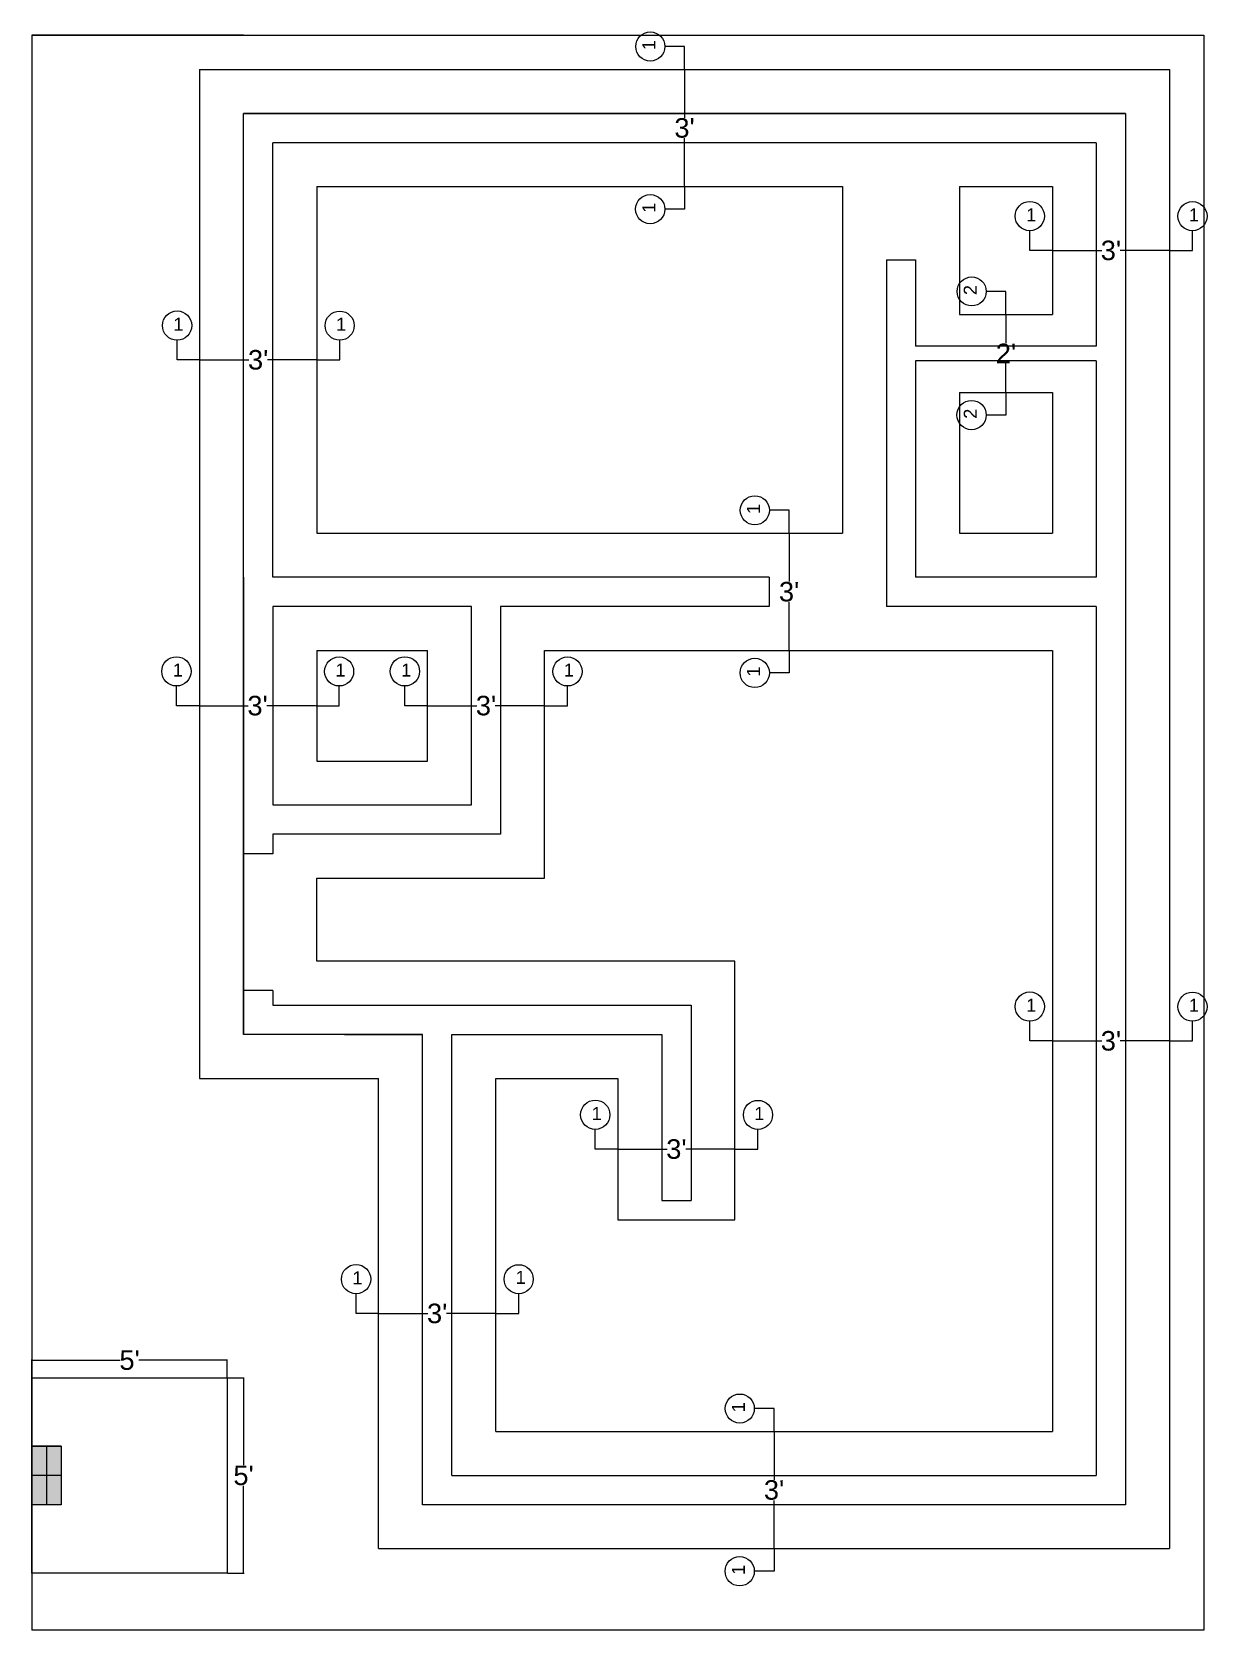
# Model space of a CAD drawing. Header units: inches. Extents: x 5 to 7848, y -1286 to 97.
# Drawn here: x 6739 to 7100, y -630.1 to -139.1 of the extents above; entities that cross this region are included whole.
import ezdxf

# ---------------------------------------------------------------- set-up
doc = ezdxf.new("R2010")
doc.units = ezdxf.units.IN
doc.header["$LTSCALE"] = 5
doc.header["$MEASUREMENT"] = 0
doc.layers.add('MH  excavationline', color=40, linetype='Continuous')
doc.layers.add('MH dimensionline', color=160, linetype='Continuous')
doc.styles.get("Standard").update_dxf_attribs({"font": 'arial.ttf'})
doc.dimstyles.get("Standard").update_dxf_attribs({"dimtxt": 6, "dimasz": 0.18, "dimexe": 0.18, "dimexo": 0.0625, "dimgap": 0.09, "dimtad": 0, "dimtih": 1, "dimtoh": 1, "dimdec": 1, "dimzin": 0, "dimdsep": 46, "dimlunit": 4, "dimtxsty": 'Standard', "dimcen": 0.09, "dimadec": 0, "dimazin": 0, "dimtfac": 1, "dimtdec": 1, "dimtofl": 0, "dimtmove": 0, "dimatfit": 3, "dimfxl": 1, "dimtolj": 1, "dimtzin": 0, "dimarcsym": 0})

msp = doc.modelspace()

# ---------------------------------------------------------------- texts
at = {"layer": 'MH dimensionline', "char_height": 4, "attachment_point": 1, "rotation": 90}
for s, insert in [('1', (6926.52, -144.7)), ('1', (6926.52, -194.67)), ('2', (7025.27, -219.95)), ('2', (7025.27, -257.95)), ('1', (6958.64, -287.2)), ('1', (6958.64, -337.17)), ('1', (6954.02, -563.2)), ('1', (6954.02, -613.17))]:
    msp.add_mtext_dynamic_manual_height_columns(s, width=3.5981, gutter_width=20, heights=[0], dxfattribs=dict(at, insert=insert))
at = {"layer": 'MH dimensionline', "char_height": 4, "attachment_point": 1}
for insert in [(7044.43, -193.28), (7094.4, -193.28), (6782.43, -226.9), (6832.4, -226.9), (6782.25, -333.15), (6832.22, -333.15), (6852.43, -333.15), (6902.4, -333.15), (7044.43, -436.15), (7094.4, -436.15), (6910.93, -469.4), (6960.9, -469.4), (6837.43, -519.9), (6887.58, -519.75)]:
    msp.add_mtext_dynamic_manual_height_columns('1', width=3.5981, gutter_width=20, heights=[0], dxfattribs=dict(at, insert=insert))

# ---------------------------------------------------------------- blocks, each defined once
blk = doc.blocks.new('*D3')
at = {"layer": 'Defpoints', "color": 0, "transparency": 16777216}
for p in [(6790.48, -239.86), (6790.48, -239.86), (6826.48, -239.86)]:
    blk.add_point(p, dxfattribs=at)
at = {"layer": 'MH dimensionline', "color": 0, "lineweight": -2, "transparency": 16777216}
for p, q in [((6790.48, -239.8), (6790.48, -239.68)), ((6790.66, -239.86), (6805.64, -239.86)), ((6826.3, -239.86), (6811.33, -239.86)), ((6826.48, -239.8), (6826.48, -239.68))]:
    blk.add_line(p, q, dxfattribs=at)
at = {"layer": 'MH dimensionline', "color": 0, "transparency": 16777216}
for points in [[(6790.66, -239.83), (6790.66, -239.89), (6790.48, -239.86)], [(6826.3, -239.83), (6826.3, -239.89), (6826.48, -239.86)]]:
    blk.add_solid(points, dxfattribs=at)
at = {"layer": 'MH dimensionline', "color": 0, "transparency": 16777216, "insert": (6808.48, -239.86), "char_height": 6, "attachment_point": 5}
blk.add_mtext("\\A1;3'", dxfattribs=at)
blk = doc.blocks.new('*D4')
at = {"layer": 'Defpoints', "color": 0, "transparency": 16777216}
for p in [(6939.48, -150.61), (6939.48, -186.61), (6939.48, -186.61)]:
    blk.add_point(p, dxfattribs=at)
at = {"layer": 'MH dimensionline', "color": 0, "lineweight": -2, "transparency": 16777216}
for p, q in [((6939.48, -150.79), (6939.48, -165.46)), ((6939.55, -150.61), (6939.66, -150.61)), ((6939.48, -186.43), (6939.48, -171.77)), ((6939.55, -186.61), (6939.66, -186.61))]:
    blk.add_line(p, q, dxfattribs=at)
at = {"layer": 'MH dimensionline', "color": 0, "transparency": 16777216}
for points in [[(6939.45, -150.79), (6939.51, -150.79), (6939.48, -150.61)], [(6939.45, -186.43), (6939.51, -186.43), (6939.48, -186.61)]]:
    blk.add_solid(points, dxfattribs=at)
at = {"layer": 'MH dimensionline', "color": 0, "transparency": 16777216, "insert": (6939.48, -168.61), "char_height": 6, "attachment_point": 5}
blk.add_mtext("\\A1;3'", dxfattribs=at)
blk = doc.blocks.new('*D5')
at = {"layer": 'Defpoints', "color": 0, "transparency": 16777216}
for p in [(6860.48, -346.11), (6896.48, -346.11), (6896.48, -346.11)]:
    blk.add_point(p, dxfattribs=at)
at = {"layer": 'MH dimensionline', "color": 0, "lineweight": -2, "transparency": 16777216}
for p, q in [((6860.48, -346.05), (6860.48, -345.93)), ((6860.66, -346.11), (6875.64, -346.11)), ((6896.3, -346.11), (6881.33, -346.11)), ((6896.48, -346.05), (6896.48, -345.93))]:
    blk.add_line(p, q, dxfattribs=at)
at = {"layer": 'MH dimensionline', "color": 0, "transparency": 16777216}
for points in [[(6860.66, -346.08), (6860.66, -346.14), (6860.48, -346.11)], [(6896.3, -346.08), (6896.3, -346.14), (6896.48, -346.11)]]:
    blk.add_solid(points, dxfattribs=at)
at = {"layer": 'MH dimensionline', "color": 0, "transparency": 16777216, "insert": (6878.48, -346.11), "char_height": 6, "attachment_point": 5}
blk.add_mtext("\\A1;3'", dxfattribs=at)
blk = doc.blocks.new('*D6')
at = {"layer": 'Defpoints', "color": 0, "transparency": 16777216}
for p in [(6918.98, -482.36), (6954.98, -482.36), (6954.98, -482.36)]:
    blk.add_point(p, dxfattribs=at)
at = {"layer": 'MH dimensionline', "color": 0, "lineweight": -2, "transparency": 16777216}
for p, q in [((6918.98, -482.3), (6918.98, -482.18)), ((6919.16, -482.36), (6934.14, -482.36)), ((6954.8, -482.36), (6939.83, -482.36)), ((6954.98, -482.3), (6954.98, -482.18))]:
    blk.add_line(p, q, dxfattribs=at)
at = {"layer": 'MH dimensionline', "color": 0, "transparency": 16777216}
for points in [[(6919.16, -482.33), (6919.16, -482.39), (6918.98, -482.36)], [(6954.8, -482.33), (6954.8, -482.39), (6954.98, -482.36)]]:
    blk.add_solid(points, dxfattribs=at)
at = {"layer": 'MH dimensionline', "color": 0, "transparency": 16777216, "insert": (6936.98, -482.36), "char_height": 6, "attachment_point": 5}
blk.add_mtext("\\A1;3'", dxfattribs=at)
blk = doc.blocks.new('*D7')
at = {"layer": 'Defpoints', "color": 0, "transparency": 16777216}
for p in [(7052.48, -206.24), (7088.48, -206.24), (7088.48, -206.24)]:
    blk.add_point(p, dxfattribs=at)
at = {"layer": 'MH dimensionline', "color": 0, "lineweight": -2, "transparency": 16777216}
for p, q in [((7052.48, -206.18), (7052.48, -206.06)), ((7088.48, -206.18), (7088.48, -206.06)), ((7052.66, -206.24), (7067.64, -206.24)), ((7088.3, -206.24), (7073.33, -206.24))]:
    blk.add_line(p, q, dxfattribs=at)
at = {"layer": 'MH dimensionline', "color": 0, "transparency": 16777216}
for points in [[(7052.66, -206.21), (7052.66, -206.27), (7052.48, -206.24)], [(7088.3, -206.21), (7088.3, -206.27), (7088.48, -206.24)]]:
    blk.add_solid(points, dxfattribs=at)
at = {"layer": 'MH dimensionline', "color": 0, "transparency": 16777216, "insert": (7070.48, -206.24), "char_height": 6, "attachment_point": 5}
blk.add_mtext("\\A1;3'", dxfattribs=at)
blk = doc.blocks.new('*D8')
at = {"layer": 'Defpoints', "color": 0, "transparency": 16777216}
for p in [(7038.23, -225.86), (7038.23, -249.86), (7038.23, -249.86)]:
    blk.add_point(p, dxfattribs=at)
at = {"layer": 'MH dimensionline', "color": 0, "lineweight": -2, "transparency": 16777216}
for p, q in [((7038.3, -225.86), (7038.41, -225.86)), ((7038.23, -226.04), (7038.23, -234.76)), ((7038.23, -249.68), (7038.23, -240.97)), ((7038.3, -249.86), (7038.41, -249.86))]:
    blk.add_line(p, q, dxfattribs=at)
at = {"layer": 'MH dimensionline', "color": 0, "transparency": 16777216}
for points in [[(7038.2, -226.04), (7038.26, -226.04), (7038.23, -225.86)], [(7038.2, -249.68), (7038.26, -249.68), (7038.23, -249.86)]]:
    blk.add_solid(points, dxfattribs=at)
at = {"layer": 'MH dimensionline', "color": 0, "transparency": 16777216, "insert": (7038.23, -237.86), "char_height": 6, "attachment_point": 5}
blk.add_mtext("\\A1;2'", dxfattribs=at)
blk = doc.blocks.new('*D9')
at = {"layer": 'Defpoints', "color": 0, "transparency": 16777216}
for p in [(6845.48, -532.86), (6881.48, -532.86), (6881.48, -532.86)]:
    blk.add_point(p, dxfattribs=at)
at = {"layer": 'MH dimensionline', "color": 0, "lineweight": -2, "transparency": 16777216}
for p, q in [((6845.48, -532.8), (6845.48, -532.68)), ((6845.66, -532.86), (6860.64, -532.86)), ((6881.3, -532.86), (6866.33, -532.86)), ((6881.48, -532.8), (6881.48, -532.68))]:
    blk.add_line(p, q, dxfattribs=at)
at = {"layer": 'MH dimensionline', "color": 0, "transparency": 16777216}
for points in [[(6845.66, -532.83), (6845.66, -532.89), (6845.48, -532.86)], [(6881.3, -532.83), (6881.3, -532.89), (6881.48, -532.86)]]:
    blk.add_solid(points, dxfattribs=at)
at = {"layer": 'MH dimensionline', "color": 0, "transparency": 16777216, "insert": (6863.48, -532.86), "char_height": 6, "attachment_point": 5}
blk.add_mtext("\\A1;3'", dxfattribs=at)
blk = doc.blocks.new('*D10')
at = {"layer": 'Defpoints', "color": 0, "transparency": 16777216}
for p in [(7052.48, -449.11), (7088.48, -449.11), (7088.48, -449.11)]:
    blk.add_point(p, dxfattribs=at)
at = {"layer": 'MH dimensionline', "color": 0, "lineweight": -2, "transparency": 16777216}
for p, q in [((7052.48, -449.05), (7052.48, -448.93)), ((7052.66, -449.11), (7067.64, -449.11)), ((7088.3, -449.11), (7073.33, -449.11)), ((7088.48, -449.05), (7088.48, -448.93))]:
    blk.add_line(p, q, dxfattribs=at)
at = {"layer": 'MH dimensionline', "color": 0, "transparency": 16777216}
for points in [[(7052.66, -449.08), (7052.66, -449.14), (7052.48, -449.11)], [(7088.3, -449.08), (7088.3, -449.14), (7088.48, -449.11)]]:
    blk.add_solid(points, dxfattribs=at)
at = {"layer": 'MH dimensionline', "color": 0, "transparency": 16777216, "insert": (7070.48, -449.11), "char_height": 6, "attachment_point": 5}
blk.add_mtext("\\A1;3'", dxfattribs=at)
blk = doc.blocks.new('*D20')
at = {"layer": 'Defpoints', "color": 0, "transparency": 16777216}
for p in [(6966.98, -569.11), (6966.98, -605.11), (6966.98, -605.11)]:
    blk.add_point(p, dxfattribs=at)
at = {"layer": 'MH dimensionline', "color": 0, "lineweight": -2, "transparency": 16777216}
for p, q in [((6966.98, -569.29), (6966.98, -583.96)), ((6967.05, -569.11), (6967.16, -569.11)), ((6966.98, -604.93), (6966.98, -590.27)), ((6967.05, -605.11), (6967.16, -605.11))]:
    blk.add_line(p, q, dxfattribs=at)
at = {"layer": 'MH dimensionline', "color": 0, "transparency": 16777216}
for points in [[(6966.95, -569.29), (6967.01, -569.29), (6966.98, -569.11)], [(6966.95, -604.93), (6967.01, -604.93), (6966.98, -605.11)]]:
    blk.add_solid(points, dxfattribs=at)
at = {"layer": 'MH dimensionline', "color": 0, "transparency": 16777216, "insert": (6966.98, -587.11), "char_height": 6, "attachment_point": 5}
blk.add_mtext("\\A1;3'", dxfattribs=at)
blk = doc.blocks.new('*D21')
at = {"layer": 'Defpoints', "color": 0, "transparency": 16777216}
for p in [(6798.98, -552.61), (6804, -552.61), (6798.98, -612.61)]:
    blk.add_point(p, dxfattribs=at)
at = {"layer": 'MH dimensionline', "color": 0, "lineweight": -2, "transparency": 16777216}
for p, q in [((6799.05, -552.61), (6804.18, -552.61)), ((6804, -552.79), (6804, -579.47)), ((6804, -612.43), (6804, -585.76)), ((6799.05, -612.61), (6804.18, -612.61))]:
    blk.add_line(p, q, dxfattribs=at)
at = {"layer": 'MH dimensionline', "color": 0, "transparency": 16777216}
for points in [[(6803.97, -552.79), (6804.03, -552.79), (6804, -552.61)], [(6803.97, -612.43), (6804.03, -612.43), (6804, -612.61)]]:
    blk.add_solid(points, dxfattribs=at)
at = {"layer": 'MH dimensionline', "color": 0, "transparency": 16777216, "insert": (6804, -582.61), "char_height": 6, "attachment_point": 5}
blk.add_mtext("\\A1;5'", dxfattribs=at)
blk = doc.blocks.new('*D22')
at = {"layer": 'Defpoints', "color": 0, "transparency": 16777216}
for p in [(6798.98, -547.21), (6738.98, -552.61), (6798.98, -552.61)]:
    blk.add_point(p, dxfattribs=at)
at = {"layer": 'MH dimensionline', "color": 0, "lineweight": -2, "transparency": 16777216}
for p, q in [((6738.98, -552.55), (6738.98, -547.03)), ((6739.16, -547.21), (6766.13, -547.21)), ((6798.8, -547.21), (6771.83, -547.21)), ((6798.98, -552.55), (6798.98, -547.03))]:
    blk.add_line(p, q, dxfattribs=at)
at = {"layer": 'MH dimensionline', "color": 0, "transparency": 16777216}
for points in [[(6739.16, -547.18), (6739.16, -547.24), (6738.98, -547.21)], [(6798.8, -547.18), (6798.8, -547.24), (6798.98, -547.21)]]:
    blk.add_solid(points, dxfattribs=at)
at = {"layer": 'MH dimensionline', "color": 0, "transparency": 16777216, "insert": (6768.98, -547.21), "char_height": 6, "attachment_point": 5}
blk.add_mtext("\\A1;5'", dxfattribs=at)
blk = doc.blocks.new('*D23')
at = {"layer": 'Defpoints', "color": 0, "transparency": 16777216}
for p in [(6971.6, -293.11), (6971.6, -329.11), (6971.6, -329.11)]:
    blk.add_point(p, dxfattribs=at)
at = {"layer": 'MH dimensionline', "color": 0, "lineweight": -2, "transparency": 16777216}
for p, q in [((6971.6, -293.29), (6971.6, -307.96)), ((6971.67, -293.11), (6971.78, -293.11)), ((6971.6, -328.93), (6971.6, -314.27)), ((6971.67, -329.11), (6971.78, -329.11))]:
    blk.add_line(p, q, dxfattribs=at)
at = {"layer": 'MH dimensionline', "color": 0, "transparency": 16777216}
for points in [[(6971.57, -293.29), (6971.63, -293.29), (6971.6, -293.11)], [(6971.57, -328.93), (6971.63, -328.93), (6971.6, -329.11)]]:
    blk.add_solid(points, dxfattribs=at)
at = {"layer": 'MH dimensionline', "color": 0, "transparency": 16777216, "insert": (6971.6, -311.11), "char_height": 6, "attachment_point": 5}
blk.add_mtext("\\A1;3'", dxfattribs=at)
blk = doc.blocks.new('*D38')
at = {"layer": 'Defpoints', "color": 0, "transparency": 16777216}
for p in [(6790.3, -346.11), (6826.3, -346.11), (6826.3, -346.11)]:
    blk.add_point(p, dxfattribs=at)
at = {"layer": 'MH dimensionline', "color": 0, "lineweight": -2, "transparency": 16777216}
for p, q in [((6790.3, -346.05), (6790.3, -345.93)), ((6790.48, -346.11), (6805.46, -346.11)), ((6826.12, -346.11), (6811.15, -346.11)), ((6826.3, -346.05), (6826.3, -345.93))]:
    blk.add_line(p, q, dxfattribs=at)
at = {"layer": 'MH dimensionline', "color": 0, "transparency": 16777216}
for points in [[(6790.48, -346.08), (6790.48, -346.14), (6790.3, -346.11)], [(6826.12, -346.08), (6826.12, -346.14), (6826.3, -346.11)]]:
    blk.add_solid(points, dxfattribs=at)
at = {"layer": 'MH dimensionline', "color": 0, "transparency": 16777216, "insert": (6808.3, -346.11), "char_height": 6, "attachment_point": 5}
blk.add_mtext("\\A1;3'", dxfattribs=at)

# ---------------------------------------------------------------- dimensions: what is measured, and where the dimension line sits
at = {"layer": 'MH dimensionline'}
for base, p1, p2, picture, middle in [((6939.48, -186.61), (6939.48, -150.61), (6939.48, -186.61), '*D4', (6939.48, -168.61)), ((7038.23, -249.86), (7038.23, -225.86), (7038.23, -249.86), '*D8', (7038.23, -237.86)), ((6971.6, -329.11), (6971.6, -293.11), (6971.6, -329.11), '*D23', (6971.6, -311.11)), ((6804, -552.61), (6798.98, -612.61), (6798.98, -552.61), '*D21', (6804, -582.61)), ((6966.98, -605.11), (6966.98, -569.11), (6966.98, -605.11), '*D20', (6966.98, -587.11))]:
    dim = msp.add_linear_dim(base=base, p1=p1, p2=p2, angle=90, dimstyle='Standard', dxfattribs=at)
    dim.commit()
    dim.dimension.update_dxf_attribs({"geometry": picture, "text_midpoint": middle})
for base, p1, p2, picture, middle in [((7088.48, -206.24), (7052.48, -206.24), (7088.48, -206.24), '*D7', (7070.48, -206.24)), ((6790.48, -239.86), (6826.48, -239.86), (6790.48, -239.86), '*D3', (6808.48, -239.86)), ((6826.3, -346.11), (6790.3, -346.11), (6826.3, -346.11), '*D38', (6808.3, -346.11)), ((6896.48, -346.11), (6860.48, -346.11), (6896.48, -346.11), '*D5', (6878.48, -346.11)), ((7088.48, -449.11), (7052.48, -449.11), (7088.48, -449.11), '*D10', (7070.48, -449.11)), ((6954.98, -482.36), (6918.98, -482.36), (6954.98, -482.36), '*D6', (6936.98, -482.36)), ((6881.48, -532.86), (6845.48, -532.86), (6881.48, -532.86), '*D9', (6863.48, -532.86)), ((6798.98, -547.21), (6738.98, -552.61), (6798.98, -552.61), '*D22', (6768.98, -547.21))]:
    dim = msp.add_linear_dim(base=base, p1=p1, p2=p2, dimstyle='Standard', dxfattribs=at)
    dim.commit()
    dim.dimension.update_dxf_attribs({"geometry": picture, "text_midpoint": middle})

# ---------------------------------------------------------------- hatches: boundary and pattern name
msp.add_hatch(color=256).paths.add_polyline_path([(6738.98, -573.61), (6747.98, -573.61), (6747.98, -591.61), (6738.98, -591.61)])

# ---------------------------------------------------------------- linework, layer by layer
for p, q in [((6803.98, -140.11), (6738.98, -140.11)), ((6738.98, -140.11), (6738.98, -630.11)), ((6803.98, -306.61), (6803.98, -384.61)), ((6812.98, -315.61), (6812.98, -376.61)), ((6803.98, -384.61), (6803.98, -447.11)), ((6812.98, -391.61), (6803.98, -391.61)), ((6812.98, -433.61), (6803.98, -433.61)), ((6812.98, -433.61), (6812.98, -438.11)), ((6834.98, -447.11), (6803.98, -447.11)), ((6747.98, -573.61), (6738.98, -573.61)), ((6747.98, -591.61), (6738.98, -591.61))]:
    msp.add_line(p, q)
for points in [[(6738.98, -140.11), (7098.98, -140.11), (7098.98, -630.11)], [(7074.98, -164.11), (6803.98, -164.11)], [(6803.98, -306.61), (6803.98, -164.11)], [(7074.98, -164.11), (7074.98, -321.19)], [(7065.98, -173.11), (6812.98, -173.11)], [(6812.98, -306.61), (6812.98, -173.11)], [(7065.98, -173.11), (7065.98, -235.61)], [(7001.48, -209.11), (7001.48, -315.61)], [(7001.48, -209.11), (7010.48, -209.11)], [(7010.48, -209.11), (7010.48, -235.61)], [(7065.98, -235.61), (7010.48, -235.61)], [(7010.48, -240.11), (7010.48, -306.61)], [(7065.98, -240.11), (7010.48, -240.11)], [(7065.98, -240.11), (7065.98, -306.61)], [(6965.48, -306.61), (6812.98, -306.61)], [(6965.48, -306.61), (6965.48, -315.61)], [(7065.98, -306.61), (7010.48, -306.61)], [(6812.98, -376.61), (6873.98, -376.61), (6873.98, -315.61), (6812.98, -315.61)], [(6965.48, -315.61), (6882.98, -315.61), (6882.98, -385.61), (6812.98, -385.61), (6812.98, -391.61)], [(7010.48, -315.61), (7001.48, -315.61)], [(7065.98, -315.61), (7010.48, -315.61)], [(7065.98, -315.61), (7065.98, -321.19)], [(7065.98, -321.19), (7065.98, -582.61)], [(7074.98, -321.19), (7074.98, -357.19)], [(7074.98, -357.19), (7074.98, -591.61)], [(6812.98, -438.11), (6941.48, -438.11)], [(6941.48, -438.11), (6941.48, -498.11)], [(6834.98, -447.11), (6858.98, -447.11)], [(6858.98, -498.61), (6858.98, -447.11)], [(6867.98, -498.61), (6867.98, -447.11)], [(6867.98, -447.11), (6932.48, -447.11)], [(6932.48, -447.11), (6932.48, -498.11)], [(6858.98, -591.61), (6858.98, -498.61)], [(6867.98, -582.61), (6867.98, -498.61)], [(6932.48, -498.11), (6941.48, -498.11)], [(6747.98, -573.61), (6747.98, -591.61)], [(6867.98, -582.61), (7065.98, -582.61)], [(7074.98, -591.61), (6858.98, -591.61)], [(7098.98, -630.11), (6738.98, -630.11)]]:
    msp.add_lwpolyline(points)
for points in [[(6803.98, -164.11), (7074.98, -164.11), (7074.98, -591.61), (6858.98, -591.61), (6858.98, -447.11), (6803.98, -447.11), (6803.98, -164.11)], [(6738.98, -573.61), (6747.98, -573.61), (6747.98, -591.61), (6738.98, -591.61)]]:
    msp.add_lwpolyline(points, close=True)
at = {"layer": 'MH  excavationline'}
for p, q in [((6790.48, -150.61), (6790.48, -460.61)), ((6790.48, -150.61), (7088.48, -150.61)), ((7088.48, -150.61), (7088.48, -605.11)), ((6826.48, -186.61), (6987.98, -186.61)), ((6826.48, -186.61), (6826.48, -293.11)), ((6987.98, -186.61), (6987.98, -293.11)), ((7023.98, -186.61), (7023.98, -225.86)), ((7023.98, -186.61), (7052.48, -186.61)), ((7052.48, -186.61), (7052.48, -225.86)), ((7023.98, -225.86), (7052.48, -225.86)), ((7023.98, -249.86), (7052.48, -249.86)), ((7023.98, -249.86), (7023.98, -293.11)), ((7052.48, -249.86), (7052.48, -293.11)), ((6826.48, -293.11), (6987.98, -293.11)), ((7023.98, -293.11), (7052.48, -293.11)), ((6826.48, -329.11), (6826.48, -363.11)), ((6826.48, -329.11), (6860.48, -329.11)), ((6860.48, -363.11), (6860.48, -329.11)), ((6896.48, -399.11), (6896.48, -329.11)), ((6896.48, -329.11), (6987.98, -329.11)), ((6987.98, -329.11), (7052.48, -329.11)), ((7052.48, -329.11), (7052.48, -569.11)), ((6826.48, -363.11), (6860.48, -363.11)), ((6826.48, -399.11), (6896.48, -399.11)), ((6790.48, -460.61), (6845.48, -460.61)), ((6845.48, -605.11), (6845.48, -460.61)), ((6881.48, -569.11), (6881.48, -460.61)), ((6881.48, -460.61), (6918.98, -460.61)), ((6881.48, -569.11), (7052.48, -569.11)), ((6743.48, -573.61), (6743.48, -591.61)), ((6747.98, -582.61), (6738.98, -582.61)), ((6845.48, -605.11), (7088.48, -605.11))]:
    msp.add_line(p, q, dxfattribs=at)
msp.add_lwpolyline([(6918.98, -460.61), (6918.98, -504.11), (6954.98, -504.11), (6954.98, -424.61), (6826.48, -424.61), (6826.48, -399.11)], dxfattribs=at)
msp.add_lwpolyline([(6738.98, -612.61), (6738.98, -552.61), (6798.98, -552.61), (6798.98, -612.61)], close=True, dxfattribs=at)
at = {"layer": 'MH dimensionline'}
for p, q in [((6939.48, -143.56), (6933.42, -143.56)), ((6939.48, -150.61), (6939.48, -143.56)), ((6939.48, -186.61), (6939.48, -193.54)), ((6939.48, -193.54), (6933.42, -193.54)), ((7045.56, -206.24), (7045.56, -200.18)), ((7095.53, -206.24), (7095.53, -200.18)), ((7052.48, -206.24), (7045.56, -206.24)), ((7088.48, -206.24), (7095.53, -206.24)), ((7038.23, -218.81), (7032.17, -218.81)), ((7038.23, -225.86), (7038.23, -218.81)), ((6783.56, -239.86), (6783.56, -233.8)), ((6833.53, -239.86), (6833.53, -233.8)), ((6790.48, -239.86), (6783.56, -239.86)), ((6826.48, -239.86), (6833.53, -239.86)), ((7038.23, -249.86), (7038.23, -256.79)), ((7038.23, -256.79), (7032.17, -256.79)), ((6971.6, -286.06), (6965.54, -286.06)), ((6971.6, -293.11), (6971.6, -286.06)), ((6971.6, -329.11), (6971.6, -336.04)), ((6971.6, -336.04), (6965.54, -336.04)), ((6783.38, -346.11), (6783.38, -340.05)), ((6833.35, -346.11), (6833.35, -340.05)), ((6853.56, -346.11), (6853.56, -340.05)), ((6903.53, -346.11), (6903.53, -340.05)), ((6790.3, -346.11), (6783.38, -346.11)), ((6826.3, -346.11), (6833.35, -346.11)), ((6860.48, -346.11), (6853.56, -346.11)), ((6896.48, -346.11), (6903.53, -346.11)), ((7045.56, -449.11), (7045.56, -443.05)), ((7095.53, -449.11), (7095.53, -443.05)), ((7052.48, -449.11), (7045.56, -449.11)), ((7088.48, -449.11), (7095.53, -449.11)), ((6912.06, -482.36), (6912.06, -476.3)), ((6962.03, -482.36), (6962.03, -476.3)), ((6918.98, -482.36), (6912.06, -482.36)), ((6954.98, -482.36), (6962.03, -482.36)), ((6838.56, -532.86), (6838.56, -526.8)), ((6888.53, -532.86), (6888.53, -526.8)), ((6845.48, -532.86), (6838.56, -532.86)), ((6881.48, -532.86), (6888.53, -532.86)), ((6966.98, -562.06), (6960.92, -562.06)), ((6966.98, -569.11), (6966.98, -562.06)), ((6966.98, -605.11), (6966.98, -612.04)), ((6966.98, -612.04), (6960.92, -612.04))]:
    msp.add_line(p, q, dxfattribs=at)
for centre, radius in [((6928.95, -143.56), 4.47), ((6928.92, -193.54), 4.5), ((7045.56, -195.68), 4.5), ((7095.53, -195.7), 4.47), ((7027.7, -218.81), 4.47), ((6783.56, -229.3), 4.5), ((6833.53, -229.33), 4.47), ((7027.67, -256.79), 4.5), ((6961.07, -286.06), 4.47), ((6783.38, -335.55), 4.5), ((6833.35, -335.58), 4.47), ((6853.56, -335.55), 4.5), ((6903.53, -335.58), 4.47), ((6961.04, -336.04), 4.5), ((7045.56, -438.55), 4.5), ((7095.53, -438.58), 4.47), ((6912.06, -471.8), 4.5), ((6962.03, -471.83), 4.47), ((6838.56, -522.3), 4.5), ((6888.53, -522.33), 4.47), ((6956.45, -562.06), 4.47), ((6956.42, -612.04), 4.5)]:
    msp.add_circle(centre, radius, dxfattribs=at)

msp.set_redraw_order([(e.dxf.handle, doc.entitydb.next_handle()) for e in msp.query("TEXT MTEXT ATTDEF DIMENSION ARC_DIMENSION")])  # texts and dimensions are drawn at this point

doc.saveas('drawing.dxf')
